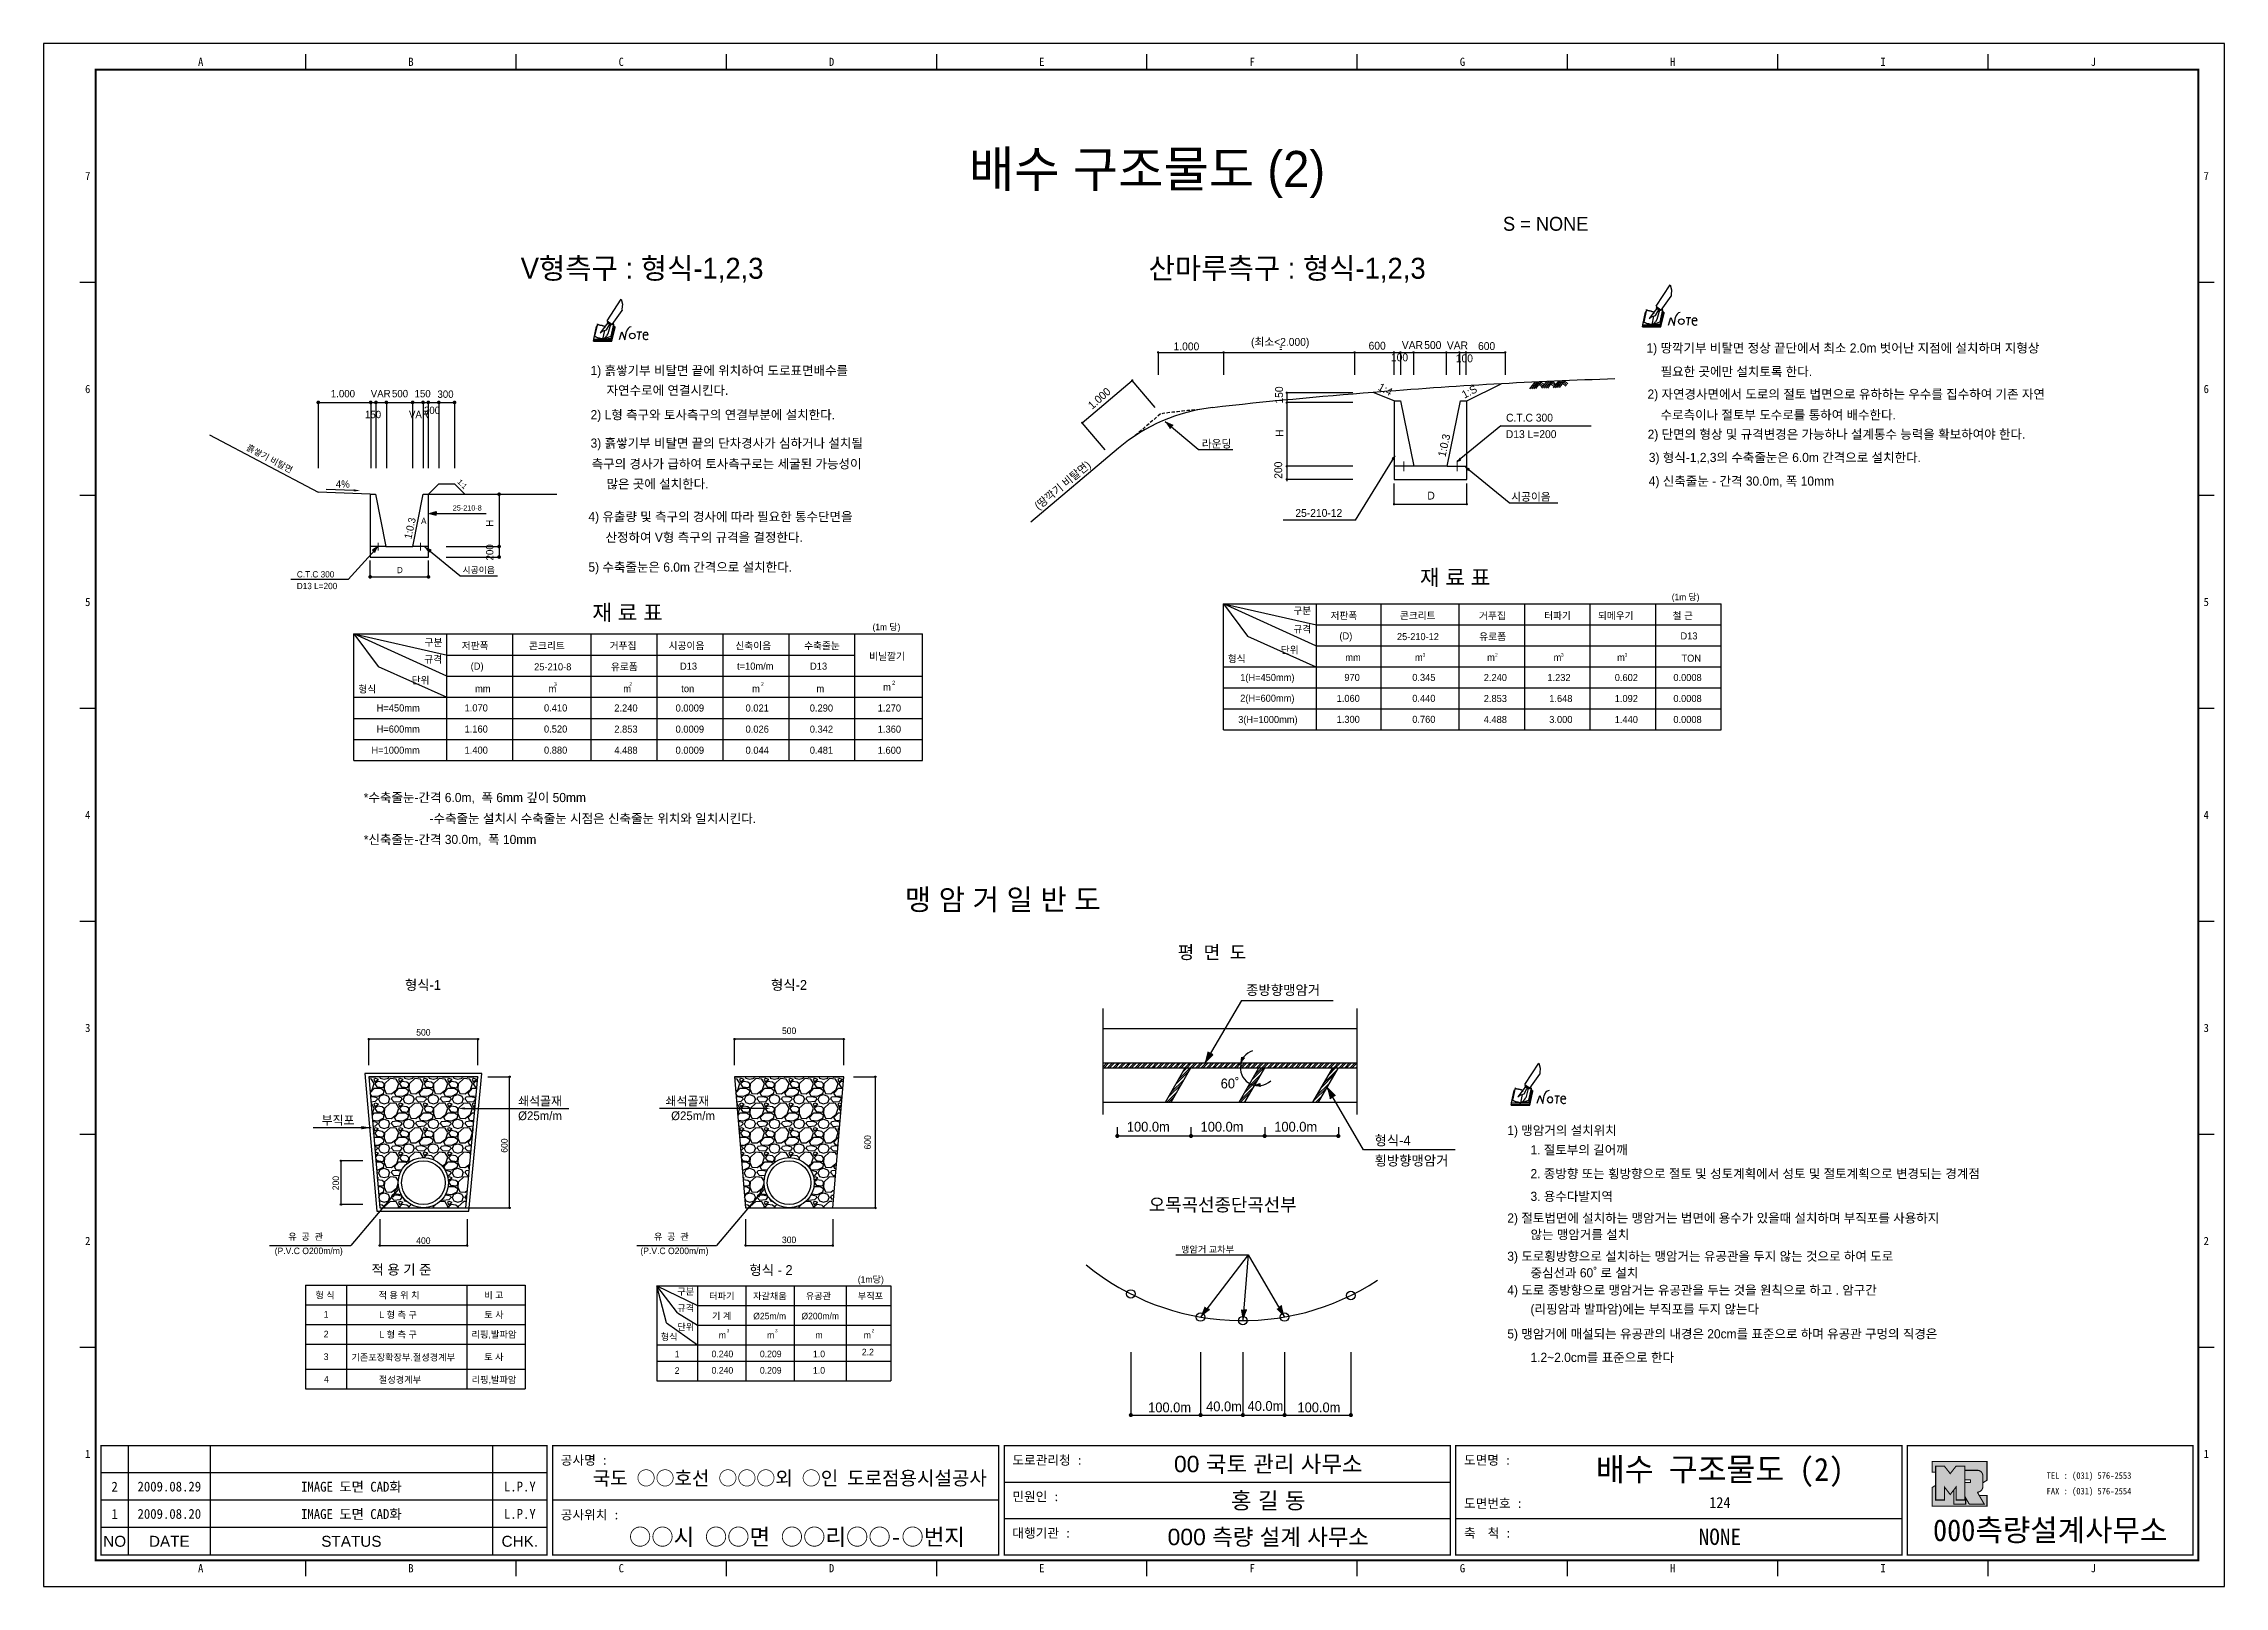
# Model space of a CAD drawing. Header units: millimetres. Extents: x 1172 to 2004, y 34 to 623.
import ezdxf
from ezdxf.enums import TextEntityAlignment as Align

# ---------------------------------------------------------------- set-up
doc = ezdxf.new("R2010")
doc.units = ezdxf.units.MM
doc.header["$LTSCALE"] = 0.2
doc.linetypes.add('HIDDEN', pattern=[9.525, 6.35, -3.175])
for name, color, linetype in [('8', 8, 'Continuous'), ('CC-GSTR-0004', 4, 'Continuous'), ('CZ-DIMT-0002', 7, 'Continuous'), ('CZ-LIN2-0003', 3, 'Continuous'), ('CZ-LINE-0001', 7, 'Continuous'), ('CZ-TEXT-BOX0', 7, 'Continuous'), ('TITLE', 7, 'Continuous')]:
    doc.layers.add(name, color=color, linetype=linetype)
doc.styles.add('견고딕', font='arial.ttf')
doc.styles.add('돋움', font='')
doc.styles.add('돋음체', font='')
doc.styles.get('돋움').set_extended_font_data('Dotum')
doc.styles.get('돋음체').set_extended_font_data('DotumChe')
pattern_1 = [(45, (-2424.7621, -1156.9179), (-1.05237376, 1.05237376), []), (45, (-2424.7621, -1156.1737), (-1.05237376, 1.05237376), [])]

msp = doc.modelspace()

# ---------------------------------------------------------------- texts
at = {"layer": 'CZ-DIMT-0002', "style": '돋움'}
for s, height, p in [('1.000', 3, (1603, 506.03)), ('(최소<2.000)', 3, (1632.57, 507.74)), ('600', 3, (1677.44, 506.29)), ('VAR', 3, (1690.13, 506.54)), ('500', 3, (1698.68, 506.54)), ('VAR', 3, (1707.32, 506.41)), ('600', 3, (1719.21, 506.16)), ('1) 땅깍기부 비탈면 정상 끝단에서 최소 2.0m 벗어난 지점에 설치하며 지형상', 3.5, (1783.51, 505.17)), ('1) 흙쌓기부 비탈면 끝에 위치하여 도로표면배수를 ', 3.5, (1380.49, 496.57)), ('-', 3, (1643.3, 506.05)), ('-', 3, (1643.3, 505.18)), ('100', 3, (1685.97, 501.84)), ('100', 3, (1710.73, 501.46)), ('필요한 곳에만 설치토록 한다.', 3.5, (1788.92, 496.17)), ('자연수로에 연결시킨다.', 3.5, (1386.61, 489.03)), ('2) 자연경사면에서 도로의 절토 법면으로 유하하는 우수를 집수하여 기존 자연', 3.5, (1783.9, 487.57)), ('1.000', 2.818, (1281.36, 488.1)), ('150', 2.818, (1294.39, 480.14)), ('VAR', 2.818, (1296.59, 488.1)), ('500', 2.818, (1304.69, 488.1)), ('VAR', 2.818, (1311.17, 480.14)), ('150', 2.818, (1313.31, 488.1)), ('200', 2.818, (1316.9, 481.73)), ('300', 2.818, (1322.05, 487.9)), ('2) L형 측구와 토사측구의 연결부분에 설치한다.', 3.5, (1380.49, 479.71)), ('수로측이나 절토부 도수로를 통하여 배수한다.', 3.5, (1788.89, 479.64)), ('C.T.C 300', 3, (1729.92, 478.83)), ('D13 L=200', 3, (1729.84, 472.54)), ('2) 단면의 형상 및 규격변경은 가능하나 설계통수 능력을 확보하여야 한다.', 3.5, (1783.95, 472.26)), ('3) 흙쌓기부 비탈면 끝의 단차경사가 심하거나 설치될', 3.5, (1380.49, 468.87)), ('라운딩', 3, (1613.76, 468.87)), ('3) 형식-1,2,3의 수축줄눈은 6.0m 간격으로 설치한다.', 3.5, (1784.39, 463.4)), ('측구의 경사가 급하여 토사측구로는 세굴된 가능성이', 3.5, (1380.91, 460.97)), ('4) 신축줄눈 - 간격 30.0m, 폭 10mm', 3.5, (1784.39, 454.4)), ('4%', 2.818, (1283.24, 453.58)), ('많은 곳에 설치한다.', 3.5, (1386.56, 453.31)), ('D', 3, (1699.87, 449.1)), ('시공이음', 3, (1731.88, 448.63)), ('A', 2.4, (1315.77, 439.75)), ('4) 유출량 및 측구의 경사에 따라 필요한 통수단면을', 3.5, (1379.67, 440.83)), ('산정하여 V형 측구의 규격을 결정한다.', 3.5, (1386.19, 432.94)), ('5) 수축줄눈은 6.0m 간격으로 설치한다.', 3.5, (1379.67, 421.58)), ('C.T.C 300', 2.4, (1268.38, 419.37)), ('D13 L=200', 2.4, (1268.35, 414.91)), ('D', 2.4, (1306.55, 421)), ('시공이음', 2.4, (1331.61, 421)), ('재 료 표', 6, (1697.01, 416.38)), ('재 료 표', 6, (1381.14, 402.95)), ('구분', 2.7, (1648.73, 405.35)), ('  (1m 당)', 2.43, (1791.4, 410.7)), ('  (1m 당)', 2.446, (1486.34, 399.25)), ('규격', 2.7, (1648.73, 398.35)), (' 저판폭', 2.7, (1661.95, 403.45)), (' 콘크리트', 2.7, (1688.44, 403.45)), ('거푸집', 2.678, (1719.54, 403.39)), ('터파기', 2.7, (1744.47, 403.39)), (' 되메우기', 2.7, (1764.03, 403.45)), ('  철 근', 2.7, (1791.5, 403.45)), ('구분', 2.717, (1317.13, 393.23)), (' 저판폭', 2.717, (1330.33, 391.95)), (' 콘크리트', 2.717, (1356, 391.95)), ('거푸집', 2.717, (1387.76, 391.96)), ('시공이음', 2.717, (1410.28, 391.96)), ('신축이음', 2.717, (1435.75, 391.95)), ('수축줄눈', 2.717, (1461.99, 391.95)), ('  단위', 2.7, (1641.97, 390.37)), (' (D)', 2.7, (1665.34, 395.72)), ('25-210-12', 2.678, (1688.29, 395.46)), ('유로폼', 2.678, (1719.62, 395.46)), (' D13', 2.7, (1795.5, 395.72)), ('규격', 2.717, (1317.03, 386.82)), (' (D)', 2.717, (1333.73, 384.18)), ('25-210-8', 2.717, (1358.94, 383.91)), ('유로폼', 2.717, (1388.27, 383.91)), ('D13', 2.717, (1414.61, 384.18)), ('t=10m/m', 2.717, (1436.39, 384.18)), (' D13', 2.717, (1463.27, 384.18)), ('비닐깔기', 2.717, (1486.82, 387.92)), ('  형식', 2.7, (1621.75, 387)), ('mm', 2.7, (1668.57, 387.52)), ('m', 2.7, (1695.15, 387.52)), ('3', 1.35, (1698.04, 389.14)), ('m', 2.7, (1722.7, 387.52)), ('2', 1.35, (1725.68, 389.14)), ('m', 2.7, (1748.05, 387.52)), ('3', 1.35, (1750.84, 389.14)), ('m', 2.7, (1772.29, 387.52)), ('3', 1.35, (1775.13, 389.14)), ('TON', 2.7, (1796.86, 387.21)), ('  형식', 2.717, (1289.88, 375.4)), ('  단위', 2.717, (1310.22, 378.79)), ('mm', 2.717, (1336.4, 375.6)), ('m', 2.72, (1364.44, 375.6)), ('3', 1.36, (1366.55, 378.03)), ('m', 2.72, (1392.97, 375.6)), ('2', 1.36, (1395.28, 378.03)), ('ton', 2.717, (1415.11, 375.6)), ('m', 2.72, (1442.14, 375.6)), ('2', 1.36, (1445.54, 378.03)), ('m', 2.72, (1466.7, 375.6)), ('m', 2.72, (1492.15, 376.21)), ('2', 1.6, (1495.56, 378.36)), ('*수축줄눈-간격 6.0m,  폭 6mm 깊이 50mm', 3.5, (1293.92, 333.66)), ('-수축줄눈 설치시 수축줄눈 시점은 신축줄눈 위치와 일치시킨다.', 3.5, (1319.03, 325.66)), ('*신축줄눈-간격 30.0m,  폭 10mm', 3.5, (1293.92, 317.66)), ('종방향맹암거', 3.75, (1630.7, 260.09)), ('60˚', 3.75, (1621, 224.43)), ('쇄석골재', 3.333, (1352.84, 217.93)), ('쇄석골재', 3.333, (1409.09, 217.93)), ('부직포', 3.333, (1277.84, 210.59)), ('Ø25m/m', 3.333, (1352.84, 212.32)), ('Ø25m/m', 3.333, (1411.24, 212.32)), ('100.0m', 3.75, (1585.19, 207.94)), ('100.0m', 3.75, (1613.32, 207.94)), ('100.0m', 3.75, (1641.44, 207.94)), ('형식-4', 3.75, (1679.7, 202.71)), ('횡방향맹암거', 3.75, (1679.7, 195)), ('맹암거 교차부', 2.5, (1605.85, 161.73)), ('적 용 기 준', 3.75, (1296.86, 153.41)), ('형식 - 2', 3.75, (1441.1, 153.24)), ('(1m당)', 2.5, (1482.49, 150.29)), ('형 식', 2.5, (1275.46, 144.29)), ('적 용 위 치', 2.5, (1299.58, 144.29)), ('비 고', 2.5, (1339.91, 144.29)), ('구분', 2.5, (1413.6, 145.68)), ('규격', 2.5, (1413.6, 139.39)), ('터파기', 2.5, (1425.77, 143.94)), ('자갈채움', 2.5, (1442.51, 143.94)), ('유공관', 2.5, (1462.64, 143.94)), ('부직포', 2.5, (1482.49, 143.94)), ('L 형 측 구', 2.531, (1299.85, 136.79)), ('토 사', 2.531, (1339.91, 136.79)), ('단위', 2.5, (1413.6, 132.21)), ('기 계', 2.5, (1426.83, 136.33)), ('Ø25m/m', 2.5, (1442.58, 136.32)), ('Ø200m/m', 2.5, (1460.97, 136.32)), ('L 형 측 구', 2.531, (1299.85, 129.29)), ('리핑,발파암', 2.531, (1335, 129.29)), ('형식', 2.5, (1407.26, 128.4)), ('기존포장확장부.절성경계부', 2.5, (1289.21, 120.56)), ('토 사', 2.5, (1339.91, 120.66)), ('절성경계부', 2.5, (1299.69, 112.04)), ('리핑,발파암', 2.5, (1335.12, 112.04)), ('100.0m', 3.75, (1593.31, 100.85)), ('40.0m', 3.75, (1615.44, 101.24)), ('40.0m', 3.75, (1631.26, 101.4)), ('100.0m', 3.75, (1650.31, 100.85))]:
    msp.add_text(s, height=height, dxfattribs=at).set_placement(p)
for s, height, rotation, p in [('1.000', 3, 41.43388, (1571.97, 483.34)), ('150', 3, 90, (1644.78, 485.71)), ('1:4', 3, 332.01932, (1680.73, 491.09)), ('1:S', 3, 27.98068, (1714.01, 487.53)), ('H', 3, 90, (1644.94, 472.99)), ('흙쌓기 비탈면', 2.4, 332.23583, (1248.84, 468.15)), ('1:0.3', 3, 77.37276, (1706.77, 465.16)), ('(땅깍기 비탈면)', 3, 39.73414, (1551.49, 444.99)), ('200', 3, 90, (1644.46, 457.02)), ('1:0.3', 2.818, 77.37276, (1312.06, 433.86)), ('H', 2.82, 90, (1343.41, 438.72)), ('200', 2.818, 90, (1343.41, 425.88))]:
    msp.add_text(s, height=height, rotation=rotation, dxfattribs=at).set_placement(p)
msp.add_text('1:1', height=2, rotation=315, dxfattribs=at).set_placement((1332.21, 452.94), align=Align.RIGHT)
for s, height, p in [('25-210-8', 1.999, (1338.95, 444.9)), ('25-210-12', 3, (1667.38, 442.47)), ('1.060', 2.7, (1674.09, 371.88)), ('970', 2.7, (1674.09, 379.88)), ('0.345', 2.7, (1702.95, 379.88)), ('0.440', 2.7, (1702.95, 371.88)), ('2.240', 2.7, (1730.24, 379.84)), ('2.853', 2.7, (1730.24, 371.84)), ('1.232', 2.7, (1754.53, 379.84)), ('1.648', 2.7, (1755.24, 371.84)), ('0.602', 2.7, (1780.24, 379.84)), ('1.092', 2.7, (1780.24, 371.84)), ('0.0008', 2.7, (1804.57, 379.84)), ('0.0008', 2.7, (1804.57, 371.84)), ('1.070', 2.717, (1341.29, 368.23)), ('0.410', 2.717, (1371.6, 368.23)), ('2.240', 2.717, (1398.44, 368.2)), ('0.0009', 2.717, (1423.81, 368.2)), ('0.021', 2.717, (1448.54, 368.2)), ('0.290', 2.717, (1473.05, 368.2)), ('1.270', 2.717, (1499, 368.2)), ('1.300', 2.7, (1674.09, 363.88)), ('0.760', 2.7, (1702.95, 363.88)), ('4.488', 2.7, (1730.24, 363.84)), ('3.000', 2.7, (1755.24, 363.84)), ('1.440', 2.7, (1780.24, 363.84)), ('0.0008', 2.7, (1804.57, 363.84)), ('1.160', 2.717, (1341.29, 360.18)), ('0.520', 2.717, (1371.6, 360.18)), ('2.853', 2.717, (1398.44, 360.14)), ('0.0009', 2.717, (1423.81, 360.14)), ('0.026', 2.717, (1448.54, 360.14)), ('0.342', 2.717, (1473.05, 360.14)), ('1.360', 2.717, (1499, 360.14)), ('1.400', 2.717, (1341.29, 352.13)), ('0.880', 2.717, (1371.6, 352.13)), ('4.488', 2.717, (1398.44, 352.09)), ('0.0009', 2.717, (1423.81, 352.09)), ('0.044', 2.717, (1448.54, 352.09)), ('0.481', 2.717, (1473.05, 352.09)), ('1.600', 2.717, (1499, 352.09))]:
    msp.add_text(s, height=height, dxfattribs=at).set_placement(p, align=Align.RIGHT)
for s, height, p in [('2(H=600mm)', 2.7, (1649.15, 373.29)), ('1(H=450mm)', 2.7, (1649.15, 381.22)), ('H=450mm', 2.717, (1315.31, 369.58)), ('3(H=1000mm)', 2.7, (1650.34, 365.17)), ('H=600mm', 2.717, (1315.31, 361.53)), ('H=1000mm', 2.717, (1315.31, 353.48))]:
    msp.add_text(s, height=height, dxfattribs=at).set_placement(p, align=Align.MIDDLE_RIGHT)
for s, p in [('500', (1316.68, 245.82)), ('500', (1456.27, 246.42)), ('400', (1316.68, 166.35)), ('300', (1456.27, 166.65))]:
    msp.add_text(s, height=2.5, dxfattribs=at).set_placement(p, align=Align.MIDDLE_CENTER)
for s, p in [('1) 맹암거의 설치위치', (1730.39, 208.42)), ('1. 절토부의 길어깨', (1739.24, 200.99)), ('2. 종방향 또는 횡방향으로 절토 및 성토계획에서 성토 및 절토계획으로 변경되는 경계점', (1739.24, 191.91)), ('3. 용수다발지역', (1739.24, 183.25)), ('2) 절토법면에 설치하는 맹암거는 법면에 용수가 있을때 설치하며 부직포를 사용하지 ', (1730.39, 174.99)), ('않는 맹암거를 설치', (1739.24, 168.68)), ('3) 도로횡방향으로 설치하는 맹암거는 유공관을 두지 않는 것으로 하여 도로', (1730.39, 160.4)), ('중심선과 60˚ 로 설치', (1739.24, 154.08)), ('4) 도로 종방향으로 맹암거는 유공관을 두는 것을 원칙으로 하고 . 암구간 ', (1730.39, 147.5)), ('(리핑암과 발파암)에는 부직포를 두지 않는다', (1739.24, 140.25)), ('5) 맹암거에 매설되는 유공관의 내경은 20cm를 표준으로 하며 유공관 구멍의 직경은 ', (1730.39, 130.8)), ('1.2~2.0cm를 표준으로 한다', (1739.24, 121.81))]:
    msp.add_text(s, height=3.5, dxfattribs=at).set_placement(p, align=Align.MIDDLE_LEFT)
for s, p in [('600', (1347.57, 202.62)), ('600', (1486.22, 203.87)), ('200', (1283.24, 188.3))]:
    msp.add_text(s, height=2.5, rotation=90, dxfattribs=at).set_placement(p, align=Align.MIDDLE_CENTER)
for s, p in [('유  공  관', (1265.09, 165.87)), ('유  공  관', (1404.68, 165.87)), ('(P.V.C O200m/m)', (1259.92, 160.45)), ('(P.V.C O200m/m)', (1399.51, 160.45))]:
    msp.add_text(s, height=2.5, dxfattribs=at).set_placement(p, align=Align.BOTTOM_LEFT)
for s, height, p in [('1', 2.53, (1279.55, 138.21)), ('2', 2.53, (1279.55, 130.71)), ('m', 2.53, (1430.81, 130.34)), ('3', 1.25, (1432.93, 132.03)), ('m', 2.53, (1449.25, 130.34)), ('3', 1.25, (1451.37, 132.03)), ('m', 2.53, (1467.68, 130.34)), ('2.2', 2.531, (1486.32, 123.84)), ('m', 2.53, (1486.12, 130.34)), ('2', 1.25, (1488.24, 132.03)), ('3', 2.53, (1279.55, 122.08)), ('2', 2.53, (1413.53, 116.81)), ('1', 2.53, (1413.53, 123.06)), ('0.240', 2.531, (1430.81, 123.13)), ('0.240', 2.531, (1430.81, 116.87)), ('0.209', 2.531, (1449.25, 123.13)), ('0.209', 2.531, (1449.25, 116.87)), ('1.0', 2.531, (1467.68, 123.13)), ('1.0', 2.531, (1467.68, 116.87)), ('4', 2.53, (1279.67, 113.46))]:
    msp.add_text(s, height=height, dxfattribs=at).set_placement(p, align=Align.MIDDLE)
at = {"layer": 'CZ-TEXT-BOX0', "style": '돋움'}
for s, height, p in [(' V형측구 : 형식-1,2,3', 8, (1350.92, 533.33)), ('산마루측구 : 형식-1,2,3', 8, (1593.45, 533.33)), ('맹 암 거 일 반 도', 8, (1500.4, 292.49)), ('평  면  도', 5, (1604.59, 273.85)), ('형식-1', 3.75, (1309.62, 262.03)), ('형식-2', 3.75, (1449.34, 262.03)), ('오목곡선종단곡선부', 5, (1593.52, 177.57))]:
    msp.add_text(s, height=height, dxfattribs=at).set_placement(p)
at = {"layer": 'TITLE', "color": 3, "linetype": 'Continuous', "style": '돋음체'}
for s, p in [('A', (1231.68, 616.1)), ('B', (1311.94, 616.1)), ('C', (1392.2, 616.1)), ('D', (1472.47, 616.1)), ('E', (1552.73, 616.1)), ('F', (1632.99, 616.1)), ('G', (1713.26, 616.1)), ('H', (1793.52, 616.1)), ('I', (1873.79, 616.1)), ('J', (1954.05, 616.1)), ('7', (1188.57, 572.51)), ('7', (1997.15, 572.51)), ('6', (1188.57, 491.26)), ('6', (1997.15, 491.26)), ('5', (1188.57, 410)), ('5', (1997.15, 410)), ('4', (1188.57, 328.75)), ('4', (1997.15, 328.75)), ('3', (1188.57, 247.49)), ('3', (1997.15, 247.49)), ('2', (1188.57, 166.24)), ('2', (1997.15, 166.24)), ('1', (1188.57, 84.98)), ('1', (1997.15, 84.98)), ('A', (1231.68, 41.37)), ('B', (1311.94, 41.37)), ('C', (1392.2, 41.37)), ('D', (1472.47, 41.37)), ('E', (1552.73, 41.37)), ('F', (1632.99, 41.37)), ('G', (1713.26, 41.37)), ('H', (1793.52, 41.37)), ('I', (1873.79, 41.37)), ('J', (1954.05, 41.37))]:
    msp.add_text(s, height=3.13, dxfattribs=at).set_placement(p, align=Align.MIDDLE)
at = {"layer": 'TITLE', "style": '돋움'}
msp.add_text('배수 구조물도 (2)', height=13.8017, dxfattribs=at).set_placement((1592.86, 575.19), align=Align.MIDDLE_CENTER)
msp.add_text('S = NONE', height=5.308, dxfattribs=at).set_placement((1728.74, 554.29), align=Align.MIDDLE_LEFT)
at = {"layer": 'TITLE', "style": '돋음체'}
for s, p in [('공사명 : ', (1369.13, 80.85)), ('도로관리청 :', (1541.49, 80.85)), ('도면명 :', (1713.86, 80.85)), ('민원인 :', (1541.49, 66.94)), ('도면번호 :', (1713.86, 64.35)), ('공사위치 :', (1369.13, 59.99)), ('대행기관 :', (1541.49, 53.03)), ('축  척 :', (1713.86, 53.03))]:
    msp.add_text(s, height=3.546, dxfattribs=at).set_placement(p)
at = {"layer": 'TITLE', "color": 7, "linetype": 'Continuous'}
for s, height, style, p in [('00 국토 관리 사무소', 6.2583, '견고딕', (1639.15, 81.2)), ('국도 ○○호선 ○○○외 ○인 도로점용시설공사', 5.3084, '돋음체', (1456.51, 75.8)), ('홍 길 동', 6.258, '견고딕', (1639.15, 67.29)), ('○○시 ○○면 ○○리○○-○번지', 6.2583, '돋음체', (1459.25, 53.39)), ('000 측량 설계 사무소', 6.2583, '견고딕', (1639.15, 53.38))]:
    msp.add_text(s, height=height, dxfattribs=dict(at, style=style)).set_placement(p, align=Align.MIDDLE)
at = {"layer": 'TITLE', "color": 7, "linetype": 'Continuous', "style": '돋음체'}
msp.add_text('배수 구조물도 (2)', height=8.8, dxfattribs=at).set_placement((1811.52, 79.1), align=Align.MIDDLE_CENTER)
at = {"layer": 'TITLE', "color": 180, "style": '돋음체'}
for s, p in [('TEL : (031) 576-2553', (1936.23, 75.48)), ('FAX : (031) 576-2554', (1936.23, 69.53))]:
    msp.add_text(s, height=2.5033, dxfattribs=at).set_placement(p)
at = {"layer": 'TITLE', "color": 1, "linetype": 'Continuous', "style": '돋음체'}
msp.add_text('2', height=3.75, dxfattribs=at).set_placement((1198.85, 72.5), align=Align.MIDDLE)
at = {"layer": 'TITLE', "linetype": 'Continuous'}
for s, height, style, p in [('2009.08.29', 3.755, '돋음체', (1219.71, 72.5)), ('L.P.Y', 3.755, '돋음체', (1353.48, 72.5)), ('124', 4.172, '돋음체', (1811.52, 66.43)), ('1', 3.75, '돋음체', (1198.85, 62.07)), ('2009.08.20', 3.755, '돋음체', (1219.71, 62.07)), ('L.P.Y', 3.755, '돋음체', (1353.48, 62.07)), ('NO', 4.172, '견고딕', (1198.85, 51.64)), ('DATE', 4.172, '견고딕', (1219.71, 51.64)), ('STATUS', 4.172, '견고딕', (1289.2, 51.64)), ('CHK.', 4.172, '견고딕', (1353.48, 51.64)), ('NONE', 6.258, '돋음체', (1811.52, 53.38))]:
    msp.add_text(s, height=height, dxfattribs=dict(at, style=style)).set_placement(p, align=Align.MIDDLE)
at = {"layer": 'TITLE', "style": '돋음체'}
for p in [(1289.2, 72.5), (1289.2, 62.07)]:
    msp.add_text('IMAGE 도면 CAD화', height=3.755, dxfattribs=at).set_placement(p, align=Align.MIDDLE)
at = {"layer": 'TITLE', "color": 180, "style": '돋음체'}
msp.add_text('000측량설계사무소', height=8.344, dxfattribs=at).set_placement((1937.6, 51.71), align=Align.CENTER)

# ---------------------------------------------------------------- blocks, each defined once
blk = doc.blocks.new('note')
for p, q in [((0.85, 3.5), (3.53, 7.57)), ((1.8, 2.79), (3.74, 5.46)), ((3.53, 7.57), (3.8, 6.64)), ((3.8, 6.64), (3.69, 5.72)), ((3.69, 5.72), (3.74, 5.46)), ((-1.24, 2.36), (-1.77, 0)), ((-1.77, 0), (1.77, 0)), ((-1.77, 0), (-1.77, -0.3)), ((-1.53, 0.52), (-1.55, 0.54)), ((-1.01, 2.9), (-1.53, 0.52)), ((-1.48, 0.48), (-1.53, 0.52)), ((-1.43, 0.44), (-1.48, 0.48)), ((-1.38, 0.41), (-1.43, 0.44)), ((-1.33, 0.4), (-1.38, 0.41)), ((-1.27, 0.37), (-1.33, 0.4)), ((-1.22, 0.35), (-1.27, 0.37)), ((-1.13, 2.36), (-1.24, 2.36)), ((-1.17, 0.33), (-1.22, 0.35)), ((-1.12, 0.32), (-1.17, 0.33)), ((-1.02, 0.25), (-1.12, 0.32)), ((-0.97, 0.22), (-1.02, 0.25)), ((-1, 2.9), (-1.01, 2.9)), ((-0.98, 2.85), (-1, 2.9)), ((-0.95, 2.8), (-0.98, 2.85)), ((-0.93, 0.21), (-0.97, 0.22)), ((-0.9, 2.75), (-0.95, 2.8)), ((-0.88, 0.19), (-0.93, 0.21)), ((-0.85, 2.72), (-0.9, 2.75)), ((-0.8, 0.18), (-0.88, 0.19)), ((-0.79, 2.69), (-0.85, 2.72)), ((-0.75, 0.17), (-0.8, 0.18)), ((-0.74, 2.68), (-0.79, 2.69)), ((-0.7, 0.16), (-0.75, 0.17)), ((-0.69, 2.65), (-0.74, 2.68)), ((-0.64, 0.15), (-0.7, 0.16)), ((-0.64, 2.65), (-0.69, 2.65)), ((-0.59, 2.63), (-0.64, 2.65)), ((-0.58, 0.14), (-0.64, 0.15)), ((-0.54, 2.62), (-0.59, 2.63)), ((-0.53, 0.13), (-0.58, 0.14)), ((-0.48, 2.61), (-0.54, 2.62)), ((-0.48, 0.12), (-0.53, 0.13)), ((-0.43, 2.61), (-0.48, 2.61)), ((-0.43, 0.11), (-0.48, 0.12)), ((0.75, 2.77), (-0.46, 1.16)), ((0.37, 2.24), (-0.46, 1.16)), ((-0.46, 1.16), (-0.08, 1.47)), ((-0.38, 2.59), (-0.43, 2.61)), ((-0.38, 0.08), (-0.43, 0.11)), ((-0.33, 2.59), (-0.38, 2.59)), ((-0.29, 0.06), (-0.38, 0.08)), ((-0.27, 2.58), (-0.33, 2.59)), ((-0.23, 0.05), (-0.29, 0.06)), ((-0.22, 2.57), (-0.27, 2.58)), ((-0.16, 0.04), (-0.23, 0.05)), ((-0.17, 2.56), (-0.22, 2.57)), ((-0.12, 2.55), (-0.17, 2.56)), ((-0.11, 0.03), (-0.16, 0.04)), ((-0.07, 2.53), (-0.12, 2.55)), ((-0.04, 0.02), (-0.11, 0.03)), ((-0.08, 1.47), (0.72, 1.75)), ((-0.01, 2.51), (-0.07, 2.53)), ((-0.05, -0.3), (-0.05, 0)), ((0, 0), (-0.04, 0.02)), ((0.04, 2.5), (-0.01, 2.51)), ((0.37, 1.63), (0, 0)), ((0, 0), (1.6, 0.53)), ((0, 0), (1.65, 0.18)), ((0, 0.01), (0.06, 0.04)), ((0, -0.3), (0, 0)), ((0.09, 2.48), (0.04, 2.5)), ((0.05, -0.3), (0.05, 0)), ((0.06, 0.04), (0.11, 0.07)), ((0.14, 2.48), (0.09, 2.48)), ((0.11, 0.07), (0.16, 0.09)), ((0.2, 2.47), (0.14, 2.48)), ((0.16, 0.09), (0.21, 0.12)), ((0.26, 2.43), (0.18, 2.46)), ((0.21, 0.12), (0.27, 0.14)), ((0.34, 2.4), (0.26, 2.43)), ((0.27, 0.14), (0.36, 0.19)), ((0.45, 2.37), (0.34, 2.4)), ((0.36, 0.19), (0.41, 0.22)), ((0.41, 0.22), (0.46, 0.27)), ((0.46, 0.27), (0.51, 0.3)), ((0.51, 0.3), (0.56, 0.34)), ((0.56, 0.34), (0.6, 0.4)), ((0.6, 0.4), (0.64, 0.45)), ((0.64, 0.45), (0.67, 0.51)), ((0.67, 0.51), (0.74, 0.58)), ((0.72, 1.75), (1.16, 2.53)), ((0.74, 0.58), (0.79, 0.63)), ((1, 3.1), (0.75, 2.77)), ((0.79, 0.63), (0.83, 0.68)), ((0.83, 0.68), (0.86, 0.73)), ((0.85, 3.5), (1.8, 2.79)), ((1, 3.4), (0.85, 3.21)), ((0.85, 3.21), (1.52, 2.71)), ((0.86, 0.73), (0.89, 0.79)), ((0.89, 0.84), (0.92, 0.89)), ((0.89, 0.79), (0.89, 0.84)), ((0.92, 0.89), (0.96, 0.95)), ((0.96, 0.95), (1.01, 0.97)), ((1.47, 2.74), (1.01, 0.97)), ((1.16, 2.53), (1.37, 2.82)), ((2.13, 2.84), (1.44, 2.63)), ((1.52, 2.71), (1.66, 2.9)), ((1.6, 0.53), (2.13, 2.84)), ((1.65, 0.18), (2.19, 2.48)), ((1.77, 0), (2.3, 2.36)), ((1.77, -0.3), (2.3, 2.07)), ((1.77, -0.38), (2.3, 1.99)), ((1.77, -0.44), (2.3, 1.93)), ((1.77, 0), (1.77, -0.3)), ((2.19, 2.48), (2.04, 2.47)), ((2.3, 2.36), (2.16, 2.36)), ((2.3, 2.36), (2.3, 2.07)), ((3.21, -0.08), (3.68, 1.4)), ((3.68, 1.4), (4.26, -0.14)), ((4.26, -0.14), (4.56, 1.44)), ((6.55, 1.34), (7.46, 1.34)), ((7.01, 1.34), (6.87, -0.11)), ((7.71, 0.77), (7.71, 0.55)), ((7.71, 0.77), (8.67, 0.77)), ((-1.77, -0.3), (1.77, -0.3)), ((-1.77, -0.43), (-1.77, -0.3)), ((-1.77, -0.37), (1.77, -0.37)), ((-1.77, -0.43), (1.77, -0.43))]:
    blk.add_line(p, q)
for centre, major_axis, start_param, end_param in [((0.4, 2.31), (0.0702, 0.0702), 3.283946, 6.425539), ((5.68, 1.23), (-0.806, 0.806), -0.591174, 0.597824), ((5.66, 0.58), (-0.378, 0.378), 3.926991, 10.210176), ((8.3, 0.49), (0.422, 0.422), 2.265602, 4.634911), ((8.19, 0.77), (-0.342, 0.342), 3.926991, 7.068583)]:
    blk.add_ellipse(centre, major_axis=major_axis, ratio=1, start_param=start_param, end_param=end_param)
blk = doc.blocks.new('*X3')
at = {"color": 0}
for p, q in [((-459.6, 609.5), (-458.8, 610.3)), ((-459.6, 609.6), (-458.9, 610.3)), ((-459.6, 609.7), (-459, 610.3)), ((-459.6, 609.7), (-459, 610.3)), ((-459.6, 609.9), (-459.2, 610.3)), ((-459.5, 609.3), (-458.6, 610.2)), ((-459.5, 609.4), (-458.7, 610.2)), ((-459.5, 609.4), (-458.7, 610.2)), ((-459.5, 610), (-459.3, 610.2)), ((-459.4, 609.2), (-458.5, 610.1)), ((-459.4, 609.3), (-458.6, 610.1)), ((-459.3, 609.2), (-458.5, 610)), ((-459.3, 609.2), (-458.5, 610)), ((-459.2, 609.1), (-458.4, 609.9)), ((-459.2, 609.1), (-458.4, 609.9)), ((-459.1, 609.1), (-458.4, 609.8)), ((-459, 609.1), (-458.4, 609.7)), ((-458.9, 609.1), (-458.4, 609.6)), ((-458.8, 609.1), (-458.4, 609.5)), ((-458.7, 609.1), (-458.5, 609.4))]:
    blk.add_line(p, q, dxfattribs=at)
blk = doc.blocks.new('A')
blk.add_circle((0, 0), 0.304)
at = {"xscale": 0.5, "yscale": 0.5, "zscale": 0.5}
blk.add_blockref('*X3', (229.49, -304.84), dxfattribs=at)

# ---------------------------------------------------------------- hatches: boundary and pattern name
at = {"layer": '8'}
h = msp.add_hatch(dxfattribs=at)
h.set_pattern_fill('GRAVEL', color=256, scale=9.375, style=0)
h.set_pattern_definition([(228.0128, (1214.6716, -32.8796), (-74.9999834, -84.3750126), [1.26127, -124.86645]), (184.9697, (1213.8279, -33.8171), (112.50000986, 9.3749185), [2.16439, -214.2743]), (132.5104, (1211.67163, -34.0046), (93.749913, -103.1250813), [1.52614, -151.0878]), (267.2737, (1208.0154, -36.34836), (9.37496267, 187.50000277), [1.97098, -195.1271]), (292.8337, (1207.92163, -38.3171), (-46.87509286, 112.49996636), [1.9327, -191.33787]), (357.2737, (1208.67163, -40.09836), (-187.50000277, 9.37496267), [1.97098, -195.1271]), (37.6942, (1210.64038, -40.1921), (-121.87506887, -93.74991005), [2.60652, -258.04546]), (72.2553, (1212.70288, -38.59836), (65.6251009, 206.24996467), [2.46082, -243.62176]), (121.4296, (1213.4529, -36.2546), (-75.0000772, 121.8749535), [1.97766, -195.78818]), (175.2364, (1212.4216, -34.5671), (103.1250089, -9.3749206), [2.2578, -110.63215]), (222.3974, (1210.17163, -34.3796), (-112.50006892, -103.12492577), [2.91982, -289.06289]), (138.8141, (1217.2966, -36.4421), (-65.6250276, 56.2499748), [0.99657, -98.66104]), (171.4692, (1216.54663, -35.78586), (121.8749839, -18.75007416), [1.89597, -187.70167]), (225, (1214.6716, -35.5046), (-1e-15, -9.375), [1.32582, -11.93243]), (203.1986, (1214.0154, -34.3796), (46.8749975, 18.7500124), [0.71398, -70.6839]), (291.8014, (1213.3591, -34.6609), (-9.374999, 28.125003), [1.00972, -49.4762]), (30.9638, (1213.7341, -35.5984), (28.1249815, 18.750023), [1.63996, -53.02522]), (161.5651, (1215.1404, -34.7546), (18.750004, -9.374985), [1.18585, -28.4605]), (16.3895, (1207.92163, -34.66086), (93.7500206, 28.1249317), [1.66125, -164.46417]), (70.3462, (1209.5154, -34.1921), (-37.4999554, -103.12502), [1.3937, -137.9757]), (293.1986, (1215.1404, -32.8796), (-18.7500124, 46.8749975), [1.42795, -69.96992]), (343.6105, (1215.7029, -34.1921), (-93.7500206, 28.1249317), [1.66125, -164.46417]), (339.444, (1207.9216, -40.4734), (-46.8750173, 18.7499625), [1.602, -78.49804]), (294.7751, (1209.4216, -41.03586), (-46.8749268, 103.1250321), [1.3423, -132.88728]), (66.8014, (1215.2341, -42.2546), (18.7500124, 46.8749975), [1.42795, -69.96992]), (17.354, (1215.79663, -40.9421), (-121.8750189, -37.4999485), [1.57154, -155.5821]), (69.444, (1210.6404, -42.2546), (-18.7499625, -46.8750173), [0.801, -79.29904]), (101.3099, (1214.6716, -42.2546), (-9.374978, 37.500007), [0.47803, -47.32527]), (165.9638, (1214.5779, -41.7859), (28.125005, -9.374982), [1.9327, -36.7214]), (186.009, (1212.7029, -41.3171), (93.7499977, 9.3749936), [1.7911, -177.31803]), (303.6901, (1213.7341, -36.442), (-9.375013, 18.749996), [1.35208, -32.44996]), (353.1572, (1214.48413, -37.5671), (159.37499405, -18.750075), [2.36057, -233.6959]), (60.9454, (1216.8279, -37.8484), (-37.5000003, -65.6250036), [0.96521, -95.55632]), (90, (1217.297, -37.005), (-9.375, 9.375), [0.5625, -8.8125]), (120.2564, (1212.5154, -41.03586), (37.499952, -65.625023), [1.30241, -128.93925]), (48.0128, (1211.8591, -39.91086), (74.9999834, 84.3750126), [2.52255, -123.60518]), (0, (1213.547, -38.036), (9.375, 9.375), [2.4375, -6.9375]), (325.3048, (1215.98413, -38.03586), (-93.7499462, 65.6250807), [1.48232, -146.74944]), (254.0546, (1217.2029, -38.8796), (-9.374999, -37.500001), [1.36502, -66.88601]), (207.646, (1216.8279, -40.1921), (-178.1249607, -93.7500723), [2.22248, -220.02632]), (175.4261, (1214.85913, -41.22336), (-121.87500523, 9.37495126), [2.35124, -232.77257])])
h.paths.add_polyline_path([(1326.27, 188.46, -0.414214), (1316.68, 178.87), (1332.93, 178.87), (1337.52, 228.87), (1295.85, 228.87), (1300.02, 178.87), (1316.68, 178.87, -0.414214), (1307.1, 188.46, -1)])
h = msp.add_hatch(dxfattribs=at)
h.set_pattern_fill('GRAVEL', color=256, scale=9.375, style=0)
h.set_pattern_definition([(228.0128, (1354.2593, -32.8796), (-74.9999834, -84.3750126), [1.26127, -124.86645]), (184.9697, (1353.41553, -33.8171), (112.50000986, 9.3749185), [2.16439, -214.2743]), (132.5104, (1351.2593, -34.0046), (93.749913, -103.1250813), [1.52614, -151.0878]), (267.2737, (1347.60303, -36.34836), (9.37496267, 187.50000277), [1.97098, -195.1271]), (292.8337, (1347.50928, -38.3171), (-46.87509286, 112.49996636), [1.9327, -191.33787]), (357.2737, (1348.25928, -40.09836), (-187.50000277, 9.37496267), [1.97098, -195.1271]), (37.6942, (1350.22803, -40.1921), (-121.87506887, -93.74991005), [2.60652, -258.04546]), (72.2553, (1352.29053, -38.59836), (65.6251009, 206.24996467), [2.46082, -243.62176]), (121.4296, (1353.04053, -36.2546), (-75.0000772, 121.8749535), [1.97766, -195.78818]), (175.2364, (1352.0093, -34.5671), (103.1250089, -9.3749206), [2.2578, -110.63215]), (222.3974, (1349.75928, -34.3796), (-112.50006892, -103.12492577), [2.91982, -289.06289]), (138.8141, (1356.8843, -36.4421), (-65.6250276, 56.2499748), [0.99657, -98.66104]), (171.4692, (1356.13428, -35.78586), (121.8749839, -18.75007416), [1.89597, -187.70167]), (225, (1354.259, -35.5046), (-1e-15, -9.375), [1.32582, -11.93243]), (203.1986, (1353.603, -34.3796), (46.8749975, 18.7500124), [0.71398, -70.6839]), (291.8014, (1352.9468, -34.6609), (-9.374999, 28.125003), [1.00972, -49.4762]), (30.9638, (1353.3218, -35.5984), (28.1249815, 18.750023), [1.63996, -53.02522]), (161.5651, (1354.728, -34.7546), (18.750004, -9.374985), [1.18585, -28.4605]), (16.3895, (1347.5093, -34.66086), (93.7500206, 28.1249317), [1.66125, -164.46417]), (70.3462, (1349.103, -34.1921), (-37.4999554, -103.12502), [1.3937, -137.9757]), (293.1986, (1354.728, -32.8796), (-18.7500124, 46.8749975), [1.42795, -69.96992]), (343.6105, (1355.2905, -34.1921), (-93.7500206, 28.1249317), [1.66125, -164.46417]), (339.444, (1347.5093, -40.4734), (-46.8750173, 18.7499625), [1.602, -78.49804]), (294.7751, (1349.0093, -41.03586), (-46.8749268, 103.1250321), [1.3423, -132.88728]), (66.8014, (1354.8218, -42.2546), (18.7500124, 46.8749975), [1.42795, -69.96992]), (17.354, (1355.3843, -40.9421), (-121.8750189, -37.4999485), [1.57154, -155.5821]), (69.444, (1350.228, -42.2546), (-18.7499625, -46.8750173), [0.801, -79.29904]), (101.3099, (1354.2593, -42.2546), (-9.374978, 37.500007), [0.47803, -47.32527]), (165.9638, (1354.1655, -41.7859), (28.125005, -9.374982), [1.9327, -36.7214]), (186.009, (1352.29053, -41.3171), (93.7499977, 9.3749936), [1.7911, -177.31803]), (303.6901, (1353.3218, -36.442), (-9.375013, 18.749996), [1.35208, -32.44996]), (353.1572, (1354.07178, -37.5671), (159.37499405, -18.750075), [2.36057, -233.6959]), (60.9454, (1356.4155, -37.8484), (-37.5000003, -65.6250036), [0.96521, -95.55632]), (90, (1356.884, -37.005), (-9.375, 9.375), [0.5625, -8.8125]), (120.2564, (1352.103, -41.03586), (37.499952, -65.625023), [1.30241, -128.93925]), (48.0128, (1351.4468, -39.91086), (74.9999834, 84.3750126), [2.52255, -123.60518]), (0, (1353.134, -38.036), (9.375, 9.375), [2.4375, -6.9375]), (325.3048, (1355.5718, -38.03586), (-93.7499462, 65.6250807), [1.48232, -146.74944]), (254.0546, (1356.7905, -38.8796), (-9.374999, -37.500001), [1.36502, -66.88601]), (207.646, (1356.41553, -40.1921), (-178.1249607, -93.7500723), [2.22248, -220.02632]), (175.4261, (1354.44678, -41.22336), (-121.87500523, 9.37495126), [2.35124, -232.77257])])
h.paths.add_polyline_path([(1477.11, 228.87), (1435.44, 228.87), (1439.61, 178.87), (1456.27, 178.87, -0.414214), (1446.69, 188.46, -1), (1465.86, 188.46, -0.414214), (1456.27, 178.87), (1472.52, 178.87)])
at = {"layer": 'CZ-LIN2-0003', "ltscale": 5}
h = msp.add_hatch(dxfattribs=at)
h.set_pattern_fill('STEEL', color=256, scale=0.46875, style=0)
h.set_pattern_definition(pattern_1)
h.paths.add_polyline_path([(1575.95, 234.19), (1575.95, 232.31), (1672.94, 232.31), (1672.94, 234.19)])
h = msp.add_hatch(dxfattribs=at)
h.set_pattern_fill('STEEL', color=256, scale=0.46875, style=0)
h.set_pattern_definition(pattern_1)
h.paths.add_polyline_path([(1599.91, 219.19), (1602.08, 219.19), (1609.65, 232.31), (1607.49, 232.31)])
h = msp.add_hatch(dxfattribs=at)
h.set_pattern_fill('STEEL', color=256, scale=0.46875, style=0)
h.set_pattern_definition(pattern_1)
h.paths.add_polyline_path([(1628.04, 219.19), (1630.2, 219.19), (1637.78, 232.31), (1635.61, 232.31)])
h = msp.add_hatch(dxfattribs=at)
h.set_pattern_fill('STEEL', color=256, scale=0.46875, style=0)
h.set_pattern_definition(pattern_1)
h.paths.add_polyline_path([(1656.16, 219.19), (1658.33, 219.19), (1665.9, 232.31), (1663.74, 232.31)])
at = {"layer": 'TITLE', "ltscale": 150}
h = msp.add_hatch(color=8, dxfattribs=at)
edge = h.paths.add_edge_path()
edge.add_line((1913.48, 82.08), (1892.51, 82.08))
edge.add_line((1892.51, 82.08), (1892.51, 77.99))
edge.add_line((1892.51, 77.99), (1893.89, 77.99))
edge.add_line((1893.89, 77.99), (1893.89, 80.3))
edge.add_line((1893.89, 80.3), (1897.22, 80.3))
edge.add_line((1897.22, 80.3), (1899.44, 77.45))
edge.add_line((1899.44, 77.45), (1901.66, 80.3))
edge.add_line((1901.66, 80.3), (1904.99, 80.3))
edge.add_line((1904.99, 80.3), (1904.99, 78.73))
edge.add_line((1904.99, 78.73), (1909.78, 78.73))
edge.add_arc((1909.78, 76.63), 2.1, 0, 90, ccw=False)
edge.add_line((1911.88, 76.63), (1911.88, 73.95))
edge.add_line((1911.88, 73.95), (1913.48, 74.94))
edge.add_line((1913.48, 74.94), (1913.48, 82.08))
h.paths.add_polyline_path([(1900.79, 71.22), (1899.44, 69.49), (1897.22, 72.35), (1897.22, 67.41), (1893.89, 67.41), (1893.89, 73.01), (1892.51, 72.14), (1892.51, 65), (1913.48, 65), (1913.48, 69.09), (1910.53, 69.09), (1912.41, 65.84), (1906.7, 65.84), (1905.33, 68.22), (1905.33, 65.84), (1900.79, 65.84)])
msp.add_hatch(color=5, dxfattribs=at).paths.add_polyline_path([(1904.99, 80.3), (1901.66, 80.3), (1899.44, 77.45), (1897.22, 80.3), (1893.89, 80.3), (1893.89, 67.41), (1897.22, 67.41), (1897.22, 72.35), (1899.44, 69.49), (1901.66, 72.35), (1901.66, 67.41), (1904.99, 67.41)])
h = msp.add_hatch(color=161, dxfattribs=at)
edge = h.paths.add_edge_path()
edge.add_arc((1909.78, 76.63), 2.1, 360, 450)
edge.add_line((1909.78, 78.73), (1904.99, 78.73))
edge.add_line((1904.99, 78.73), (1904.99, 75.09))
edge.add_line((1904.99, 75.09), (1906.94, 75.09))
edge.add_arc((1906.94, 74.87), 0.222, 0, 90, ccw=False)
edge.add_line((1907.16, 74.87), (1907.16, 74.26))
edge.add_arc((1906.94, 74.26), 0.222, -90, 0, ccw=False)
edge.add_line((1906.94, 74.04), (1904.99, 74.04))
edge.add_line((1904.99, 74.04), (1904.99, 67.41))
edge.add_line((1904.99, 67.41), (1901.66, 67.41))
edge.add_line((1901.66, 67.41), (1901.66, 72.35))
edge.add_line((1901.66, 72.35), (1900.79, 71.22))
edge.add_line((1900.79, 71.22), (1900.79, 65.84))
edge.add_line((1900.79, 65.84), (1905.33, 65.84))
edge.add_line((1905.33, 65.84), (1905.33, 68.22))
edge.add_line((1905.33, 68.22), (1906.7, 65.84))
edge.add_line((1906.7, 65.84), (1912.41, 65.84))
edge.add_line((1912.41, 65.84), (1909.78, 70.39))
edge.add_arc((1909.78, 72.49), 2.1, 270, 360)
edge.add_line((1911.88, 72.49), (1911.88, 76.63))

# ---------------------------------------------------------------- linework, layer by layer
for centre in [(1337.52, 243.25), (1435.44, 243.25), (1477.11, 243.25), (1349.6, 228.87), (1489.19, 228.87)]:
    msp.add_circle(centre, 0.253)
at = {"layer": 'CC-GSTR-0004', "color": 3}
for p, q in [((1294.38, 230.12), (1298.96, 177.62)), ((1338.99, 230.12), (1294.38, 230.12)), ((1333.99, 177.62), (1338.99, 230.12)), ((1298.96, 177.62), (1333.99, 177.62))]:
    msp.add_line(p, q, dxfattribs=at)
at = {"layer": 'CC-GSTR-0004', "const_width": 0.4}
for points in [[(1690.9, 463.61), (1690.9, 459.91)], [(1711.21, 463.61), (1711.21, 459.91)], [(1299.37, 432.62), (1299.37, 429.65)], [(1315.62, 432.62), (1315.62, 429.65)]]:
    msp.add_lwpolyline(points, dxfattribs=at)
at = {"layer": 'CZ-LIN2-0003'}
for p, q in [((1714.96, 486.75), (1727.98, 493.26)), ((1687.15, 486.75), (1679.21, 489.92)), ((1687.15, 486.75), (1687.15, 456.77)), ((1687.15, 486.75), (1689.65, 486.75)), ((1689.65, 486.75), (1694.65, 461.77)), ((1707.46, 461.77), (1712.46, 486.75)), ((1712.46, 486.75), (1714.96, 486.75)), ((1714.96, 456.77), (1714.96, 486.75)), ((1694.65, 461.77), (1687.15, 461.77)), ((1707.46, 461.77), (1694.65, 461.77)), ((1707.46, 461.77), (1714.96, 461.77)), ((1296.37, 451.12), (1296.37, 427.14)), ((1296.37, 451.12), (1298.37, 451.12)), ((1298.37, 451.12), (1302.37, 431.14)), ((1312.62, 431.14), (1316.62, 451.12)), ((1316.62, 451.12), (1318.62, 451.12)), ((1318.62, 451.12), (1322.56, 455.12)), ((1318.62, 427.14), (1318.62, 451.12)), ((1322.56, 455.12), (1328.56, 455.12)), ((1328.56, 455.12), (1332.56, 451.12)), ((1687.15, 456.77), (1714.96, 456.77)), ((1302.37, 431.14), (1296.37, 431.14)), ((1296.37, 427.14), (1318.62, 427.14)), ((1302.37, 431.14), (1312.62, 431.14)), ((1318.62, 431.14), (1312.62, 431.14)), ((1290.19, 349.51), (1507.12, 349.51)), ((1575.95, 247.31), (1672.94, 247.31)), ((1575.95, 234.19), (1672.94, 234.19)), ((1295.85, 228.87), (1300.02, 178.87)), ((1337.52, 228.87), (1295.85, 228.87)), ((1332.93, 178.87), (1337.52, 228.87)), ((1477.11, 228.87), (1435.44, 228.87)), ((1435.44, 228.87), (1439.61, 178.87)), ((1472.94, 178.87), (1477.11, 228.87)), ((1575.95, 232.31), (1672.94, 232.31)), ((1599.91, 219.19), (1607.49, 232.31)), ((1602.08, 219.19), (1609.65, 232.31)), ((1628.04, 219.19), (1635.61, 232.31)), ((1630.2, 219.19), (1637.78, 232.31)), ((1656.16, 219.19), (1663.74, 232.31)), ((1658.33, 219.19), (1665.9, 232.31)), ((1575.95, 219.19), (1672.94, 219.19)), ((1300.02, 178.87), (1332.93, 178.87)), ((1439.61, 178.87), (1472.94, 178.87)), ((1271.74, 149.36), (1355.56, 149.36)), ((1271.74, 149.36), (1271.74, 109.81)), ((1355.56, 149.36), (1355.56, 109.81)), ((1405.72, 149.13), (1405.72, 112.87)), ((1405.72, 149.13), (1495.1, 149.13)), ((1439.78, 149.13), (1439.78, 112.87)), ((1458.22, 149.13), (1458.22, 112.87)), ((1495.1, 149.13), (1495.1, 112.87)), ((1271.74, 109.81), (1355.56, 109.81)), ((1405.72, 112.87), (1495.1, 112.87))]:
    msp.add_line(p, q, dxfattribs=at)
for points in [[(1622.06, 409.28), (1812.04, 409.28)], [(1622.06, 361.28), (1622.06, 409.28)], [(1812.04, 361.28), (1812.04, 409.28)], [(1290.19, 397.82), (1507.12, 397.82)], [(1290.19, 349.51), (1290.19, 397.82)], [(1507.12, 349.51), (1507.12, 397.82)], [(1622.06, 361.28), (1812.04, 361.28)]]:
    msp.add_lwpolyline(points, dxfattribs=at)
for centre, radius in [((1316.68, 188.46), 9.58), ((1316.68, 188.46), 8.33), ((1456.27, 188.46), 9.58), ((1456.27, 188.46), 8.33)]:
    msp.add_circle(centre, radius, dxfattribs=at)
at = {"layer": 'CZ-LIN2-0003', "ltscale": 5}
for centre in [(1586.7, 146.02), (1670.67, 145.43), (1613.3, 137.19), (1629.45, 135.82), (1645.36, 137.21)]:
    msp.add_circle(centre, 1.62, dxfattribs=at)
msp.add_arc((1629.27, 229.84), 94.01, 230.65744, 303.29892, dxfattribs=at)
at = {"layer": 'CZ-LINE-0001'}
for p, q in [((1597.09, 505.25), (1729.59, 505.25)), ((1597.09, 505.25), (1597.09, 496.68)), ((1622.09, 505.25), (1622.09, 496.68)), ((1672.09, 505.25), (1672.09, 496.68)), ((1687.09, 505.25), (1687.09, 496.68)), ((1689.59, 505.25), (1689.59, 496.68)), ((1694.59, 505.25), (1694.59, 496.68)), ((1707.09, 505.25), (1707.09, 496.68)), ((1712.09, 505.25), (1712.09, 496.68)), ((1714.59, 505.25), (1714.59, 496.68)), ((1729.59, 505.25), (1729.59, 496.68)), ((1568.14, 478.4), (1587.24, 494.53)), ((1595.98, 484.18), (1587.24, 494.53)), ((1740.9, 493.89), (1738.91, 491.33)), ((1741.66, 493.93), (1739.67, 491.36)), ((1742.42, 493.96), (1740.42, 491.39)), ((1743.17, 493.99), (1741.18, 491.43)), ((1742.46, 493.08), (1743.72, 491.93)), ((1742.82, 493.54), (1744.07, 492.38)), ((1743.17, 493.99), (1744.43, 492.84)), ((1745.4, 494.1), (1743.41, 491.53)), ((1746.16, 494.13), (1744.16, 491.56)), ((1746.91, 494.16), (1744.92, 491.6)), ((1747.67, 494.2), (1745.68, 491.63)), ((1746.96, 493.29), (1748.24, 492.11)), ((1747.32, 493.74), (1748.6, 492.56)), ((1747.67, 494.2), (1748.95, 493.02)), ((1749.95, 494.3), (1747.95, 491.74)), ((1750.7, 494.34), (1748.71, 491.77)), ((1751.46, 494.37), (1749.47, 491.81)), ((1752.22, 494.4), (1750.22, 491.84)), ((1751.49, 493.49), (1752.77, 492.31)), ((1751.85, 493.95), (1753.13, 492.77)), ((1752.2, 494.4), (1753.48, 493.23)), ((1276.56, 486.15), (1276.56, 461.11)), ((1276.56, 486.15), (1328.56, 486.15)), ((1296.56, 486.15), (1296.56, 461.11)), ((1298.56, 486.15), (1298.56, 461.11)), ((1302.56, 486.15), (1302.56, 461.11)), ((1312.56, 486.15), (1312.56, 461.11)), ((1316.56, 486.15), (1316.56, 461.11)), ((1318.56, 486.15), (1318.56, 461.11)), ((1322.56, 486.15), (1322.56, 461.11)), ((1328.56, 486.15), (1328.56, 461.11)), ((1646.22, 489.83), (1646.22, 456.08)), ((1671.47, 489.83), (1646.22, 489.83)), ((1671.47, 486.08), (1646.22, 486.08)), ((1576.89, 468.05), (1568.14, 478.4)), ((1612.45, 468.25), (1599.77, 478.76)), ((1599.77, 478.76), (1602.69, 477.46)), ((1601.6, 476.14), (1602.14, 476.8)), ((1602.69, 477.46), (1602.14, 476.8)), ((1727.92, 477.25), (1711.21, 463.61)), ((1727.92, 477.25), (1762.37, 477.27)), ((1612.45, 468.25), (1625.6, 468.25)), ((1671.47, 461.8), (1646.22, 461.8)), ((1672.49, 441.28), (1687.61, 465.79)), ((1687.61, 465.79), (1686.44, 464.7)), ((1686.44, 464.7), (1686.81, 464.47)), ((1687.18, 464.25), (1686.81, 464.47)), ((1711.21, 463.61), (1712.67, 464.26)), ((1712.12, 464.92), (1712.39, 464.59)), ((1712.67, 464.26), (1712.39, 464.59)), ((1731.13, 447.87), (1714.42, 461.5)), ((1714.42, 461.5), (1715.88, 460.85)), ((1715.33, 460.19), (1715.6, 460.52)), ((1715.88, 460.85), (1715.6, 460.52)), ((1333.95, 451.12), (1345.58, 451.12)), ((1345.58, 451.12), (1345.58, 426.59)), ((1671.47, 456.8), (1646.22, 456.8)), ((1687.15, 447.33), (1687.15, 455.19)), ((1714.96, 447.33), (1714.96, 455.19)), ((1319.04, 443.81), (1321.51, 444.48)), ((1319.04, 443.81), (1340.68, 443.81)), ((1319.04, 443.81), (1321.5, 443.11)), ((1321.51, 444.48), (1321.5, 443.79)), ((1321.5, 443.11), (1321.5, 443.79)), ((1672.49, 441.28), (1644.81, 441.28)), ((1687.15, 447.33), (1714.96, 447.33)), ((1731.13, 447.87), (1749.72, 447.87)), ((1288, 418.56), (1299.37, 431.14)), ((1296.37, 419.59), (1296.37, 425.88)), ((1299.37, 431.14), (1297.2, 429.79)), ((1297.2, 429.79), (1297.71, 429.32)), ((1298.22, 428.86), (1297.71, 429.32)), ((1330.56, 420.02), (1317.19, 430.93)), ((1317.19, 430.93), (1319.52, 429.89)), ((1318.62, 419.59), (1318.62, 425.88)), ((1318.65, 428.83), (1319.08, 429.36)), ((1319.52, 429.89), (1319.08, 429.36)), ((1325.38, 431.17), (1345.58, 431.17)), ((1325.38, 427.17), (1345.58, 427.17)), ((1288, 418.56), (1266.04, 418.56)), ((1296.37, 419.59), (1318.62, 419.59)), ((1330.56, 420.02), (1344.95, 420.02)), ((1622.06, 409.28), (1657.57, 401.28)), ((1657.34, 393.28), (1622.06, 409.28)), ((1622.06, 409.28), (1631.23, 396.91)), ((1682.28, 361.28), (1682.28, 409.28)), ((1712.04, 361.28), (1712.04, 409.28)), ((1737.04, 361.28), (1737.04, 409.28)), ((1762.04, 361.28), (1762.04, 409.28)), ((1787.04, 361.28), (1787.04, 409.28)), ((1657.57, 401.28), (1812.04, 401.28)), ((1290.19, 397.82), (1325.93, 389.76)), ((1325.69, 381.71), (1290.19, 397.82)), ((1290.19, 397.82), (1299.41, 385.37)), ((1350.8, 349.51), (1350.8, 397.82)), ((1380.74, 349.51), (1380.74, 397.82)), ((1405.91, 349.51), (1405.91, 397.82)), ((1431.07, 349.51), (1431.07, 397.82)), ((1456.23, 349.51), (1456.23, 397.82)), ((1481.39, 349.51), (1481.39, 397.82)), ((1631.23, 396.91), (1657.28, 385.28)), ((1657.34, 393.28), (1812.04, 393.28)), ((1299.41, 385.37), (1325.64, 373.66)), ((1325.93, 389.76), (1481.39, 389.76)), ((1325.69, 381.71), (1507.12, 381.71)), ((1622.06, 377.28), (1812.04, 377.28)), ((1622.06, 369.28), (1812.04, 369.28)), ((1290.19, 365.61), (1507.12, 365.61)), ((1290.19, 357.56), (1507.12, 357.56)), ((1628.89, 257.96), (1614.94, 234.19)), ((1628.89, 257.96), (1614.94, 234.19)), ((1628.89, 257.96), (1663.87, 257.96)), ((1295.85, 233.25), (1295.85, 243.25)), ((1337.52, 243.25), (1295.85, 243.25)), ((1337.52, 233.25), (1337.52, 243.25)), ((1435.44, 233.25), (1435.44, 243.25)), ((1477.11, 243.25), (1435.44, 243.25)), ((1477.11, 233.25), (1477.11, 243.25)), ((1614.94, 234.19), (1618, 237.25)), ((1614.94, 234.19), (1618, 237.25)), ((1615.98, 238.39), (1616.99, 237.82)), ((1618, 237.25), (1616.99, 237.82)), ((1628.8, 234.17), (1629.09, 236.32)), ((1628.8, 234.17), (1629.09, 236.32)), ((1629.09, 236.32), (1629.62, 236.09)), ((1630.16, 235.86), (1629.62, 236.09)), ((1341.27, 228.87), (1349.6, 228.87)), ((1349.6, 178.87), (1349.6, 228.87)), ((1480.86, 228.87), (1489.19, 228.87)), ((1489.19, 178.87), (1489.19, 228.87)), ((1633.9, 225.59), (1635.96, 226.24)), ((1633.9, 225.59), (1635.96, 226.24)), ((1635.96, 226.24), (1635.98, 225.66)), ((1636, 225.08), (1635.98, 225.66)), ((1675.53, 201.05), (1661.58, 224.82)), ((1675.53, 201.05), (1661.58, 224.82)), ((1661.58, 224.82), (1664.65, 221.77)), ((1661.58, 224.82), (1664.65, 221.77)), ((1662.62, 220.62), (1663.64, 221.19)), ((1664.65, 221.77), (1663.64, 221.19)), ((1290.44, 209.44), (1274.6, 209.44)), ((1296.76, 209.44), (1290.44, 209.44)), ((1581.53, 209.66), (1581.53, 206.28)), ((1609.65, 209.66), (1609.65, 206.28)), ((1637.78, 209.66), (1637.78, 206.28)), ((1665.9, 209.66), (1665.9, 206.28)), ((1581.53, 206.28), (1665.9, 206.28)), ((1710.52, 201.05), (1675.53, 201.05)), ((1293.56, 196.79), (1285.22, 196.79)), ((1285.22, 196.79), (1285.22, 180.12)), ((1307.07, 185.9), (1289.01, 164.5)), ((1446.66, 185.9), (1428.6, 164.5)), ((1293.56, 180.12), (1285.22, 180.12)), ((1332.93, 178.87), (1349.6, 178.87)), ((1472.52, 178.87), (1489.19, 178.87)), ((1300.02, 174.5), (1300.02, 164.5)), ((1333.35, 174.5), (1333.35, 164.5)), ((1439.61, 174.5), (1439.61, 164.5)), ((1472.94, 174.5), (1472.94, 164.5)), ((1257.88, 164.5), (1289.01, 164.5)), ((1300.02, 164.5), (1333.35, 164.5)), ((1398.14, 164.5), (1428.6, 164.5)), ((1439.61, 164.5), (1472.94, 164.5)), ((1603.84, 160.89), (1631.47, 160.89)), ((1631.47, 160.89), (1613.3, 137.19)), ((1631.48, 160.99), (1629.45, 135.82)), ((1631.48, 160.99), (1629.45, 135.82)), ((1631.47, 160.89), (1645.36, 137.21)), ((1271.74, 141.86), (1355.56, 141.86)), ((1287.37, 149.36), (1287.37, 109.81)), ((1333.28, 149.36), (1333.28, 109.81)), ((1409.42, 135.02), (1405.72, 149.13)), ((1405.72, 149.13), (1421.35, 141.63)), ((1413.64, 138.77), (1405.72, 149.13)), ((1421.35, 149.13), (1421.35, 112.87)), ((1421.35, 141.63), (1495.1, 141.63)), ((1478.06, 149.13), (1478.06, 112.87)), ((1271.74, 134.36), (1355.56, 134.36)), ((1409.42, 135.02), (1421.35, 126.63)), ((1413.64, 138.77), (1421.35, 134.13)), ((1421.35, 134.13), (1495.1, 134.13)), ((1616.73, 139.84), (1615.79, 140.54)), ((1631.01, 139.87), (1629.85, 139.98)), ((1644.32, 141.42), (1643.31, 140.84)), ((1271.74, 126.86), (1355.56, 126.86)), ((1405.72, 126.63), (1495.1, 126.63)), ((1271.74, 117.31), (1355.56, 117.31)), ((1405.72, 120.37), (1495.1, 120.37))]:
    msp.add_line(p, q, dxfattribs=at)
at = {"layer": 'CZ-LINE-0001', "linetype": 'HIDDEN'}
msp.add_line((1597.98, 481.77), (1588.4, 473.5), dxfattribs=at)
at = {"layer": 'CZ-LINE-0001', "color": 1}
for p, q in [((1234.99, 473.78), (1276.56, 451.92)), ((1581.94, 468.65), (1548.55, 440.45)), ((1296.37, 451.12), (1276.56, 451.92)), ((1318.62, 451.12), (1367.55, 451.12))]:
    msp.add_line(p, q, dxfattribs=at)
at = {"layer": 'CZ-LINE-0001', "ltscale": 20}
for p, q in [((1575.95, 254.92), (1575.95, 214.53)), ((1672.94, 254.92), (1672.94, 214.53))]:
    msp.add_line(p, q, dxfattribs=at)
at = {"layer": 'CZ-LINE-0001', "ltscale": 5}
for p, q in [((1586.7, 123.81), (1586.7, 99.81)), ((1613.3, 123.81), (1613.3, 99.81)), ((1629.45, 123.81), (1629.45, 99.81)), ((1645.36, 123.81), (1645.36, 99.81)), ((1670.67, 123.81), (1670.67, 99.81)), ((1586.7, 99.81), (1670.67, 99.81))]:
    msp.add_line(p, q, dxfattribs=at)
at = {"layer": 'CZ-LINE-0001'}
for points, const_width in [([(1596.87, 505.25, 1), (1597.31, 505.25, 1)], 0.438), ([(1596.87, 505.25, 1), (1597.31, 505.25, 1)], 0.438), ([(1621.87, 505.25, 1), (1622.31, 505.25, 1)], 0.438), ([(1671.87, 505.25, 1), (1672.31, 505.25, 1)], 0.438), ([(1686.87, 505.25, 1), (1687.31, 505.25, 1)], 0.438), ([(1689.37, 505.25, 1), (1689.81, 505.25, 1)], 0.438), ([(1694.37, 505.25, 1), (1694.81, 505.25, 1)], 0.438), ([(1706.87, 505.25, 1), (1707.31, 505.25, 1)], 0.438), ([(1711.87, 505.25, 1), (1712.31, 505.25, 1)], 0.438), ([(1714.37, 505.25, 1), (1714.81, 505.25, 1)], 0.438), ([(1729.37, 505.25, 1), (1729.81, 505.25, 1)], 0.438), ([(1587.02, 494.53, 1), (1587.46, 494.53, 1)], 0.438), ([(1276.21, 486.15, 1), (1276.91, 486.15, 1)], 0.7), ([(1296.21, 486.15, 1), (1296.91, 486.15, 1)], 0.7), ([(1298.21, 486.15, 1), (1298.91, 486.15, 1)], 0.7), ([(1302.21, 486.15, 1), (1302.91, 486.15, 1)], 0.7), ([(1312.21, 486.15, 1), (1312.91, 486.15, 1)], 0.7), ([(1316.21, 486.15, 1), (1316.91, 486.15, 1)], 0.7), ([(1318.21, 486.15, 1), (1318.91, 486.15, 1)], 0.7), ([(1322.21, 486.15, 1), (1322.91, 486.15, 1)], 0.7), ([(1328.21, 486.15, 1), (1328.91, 486.15, 1)], 0.7), ([(1646, 489.83, 1), (1646.44, 489.83, 1)], 0.438), ([(1646, 486.08, 1), (1646.44, 486.08, 1)], 0.438), ([(1567.92, 478.4, 1), (1568.36, 478.4, 1)], 0.438), ([(1646, 461.8, 1), (1646.44, 461.8, 1)], 0.438), ([(1345.93, 451.12, -1), (1345.23, 451.12, -1)], 0.7), ([(1646, 456.8, 1), (1646.44, 456.8, 1)], 0.438), ([(1686.93, 447.33, 1), (1687.37, 447.33, 1)], 0.438), ([(1714.74, 447.33, 1), (1715.18, 447.33, 1)], 0.438), ([(1345.93, 431.17, -1), (1345.23, 431.17, -1)], 0.7), ([(1345.93, 427.17, -1), (1345.23, 427.17, -1)], 0.7), ([(1296.02, 419.59, 1), (1296.72, 419.59, 1)], 0.7), ([(1318.27, 419.59, 1), (1318.97, 419.59, 1)], 0.7), ([(1581.14, 206.28, 1), (1581.92, 206.28, 1)], 0.781), ([(1609.26, 206.28, 1), (1610.05, 206.28, 1)], 0.781), ([(1637.39, 206.28, 1), (1638.17, 206.28, 1)], 0.781), ([(1665.51, 206.28, 1), (1666.3, 206.28, 1)], 0.781), ([(1586.31, 99.81, 1), (1587.09, 99.81, 1)], 0.781), ([(1612.91, 99.81, 1), (1613.69, 99.81, 1)], 0.781), ([(1629.06, 99.81, 1), (1629.84, 99.81, 1)], 0.781), ([(1644.97, 99.81, 1), (1645.75, 99.81, 1)], 0.781), ([(1670.28, 99.81, 1), (1671.06, 99.81, 1)], 0.781)]:
    msp.add_lwpolyline(points, format="xyb", close=True, dxfattribs=dict(at, const_width=const_width))
for points in [[(1290.09, 452.57), (1279.53, 452.91)], [(1657.57, 361.28), (1657.57, 409.28)], [(1325.64, 349.51), (1325.64, 397.82)], [(1622.06, 385.28), (1812.04, 385.28)], [(1290.19, 373.66), (1507.12, 373.66)], [(1332.39, 216.78), (1372.22, 216.78)]]:
    msp.add_lwpolyline(points, dxfattribs=at)
at = {"layer": 'CZ-LINE-0001', "extrusion": (0, 0, -1)}
msp.add_lwpolyline([(-1446.6, 216.78), (-1406.77, 216.78)], dxfattribs=at)
at = {"layer": 'CZ-LINE-0001', "color": 1}
for centre, radius, start, end in [((1824.67, -1277.53), 1773.43, 91.71926, 94.70482), ((1625.49, 417.08), 67.5, 96.46148, 130.18282), ((1801.17, -1134.1), 1628.59, 94.29455, 96.46148)]:
    msp.add_arc(centre, radius, start, end, dxfattribs=at)
at = {"layer": 'CZ-LINE-0001', "linetype": 'HIDDEN'}
msp.add_arc((1635.95, 213.32), 271.12, 94.86054, 98.05007, dxfattribs=at)
at = {"layer": 'CZ-LINE-0001', "ltscale": 5}
msp.add_arc((1635.39, 232.31), 6.89, 109.11782, 313.07135, dxfattribs=at)
at = {"layer": 'CZ-LINE-0001'}
for points in [[(1599.77, 478.76), (1602.69, 477.46), (1602.14, 476.8)], [(1599.77, 478.76), (1601.6, 476.14), (1602.14, 476.8)], [(1687.61, 465.79), (1686.44, 464.7), (1686.81, 464.47)], [(1687.61, 465.79), (1687.18, 464.25), (1686.81, 464.47)], [(1711.21, 463.61), (1712.12, 464.92), (1712.39, 464.59)], [(1711.21, 463.61), (1712.67, 464.26), (1712.39, 464.59)], [(1714.42, 461.5), (1715.33, 460.19), (1715.6, 460.52)], [(1714.42, 461.5), (1715.88, 460.85), (1715.6, 460.52)], [(1290.1, 452.99), (1292.58, 452.49), (1290.07, 452.16)], [(1319.04, 443.81), (1321.51, 444.48), (1321.5, 443.79)], [(1319.04, 443.81), (1321.5, 443.11), (1321.5, 443.79)], [(1299.37, 431.14), (1297.2, 429.79), (1297.71, 429.32)], [(1299.37, 431.14), (1298.22, 428.86), (1297.71, 429.32)], [(1317.19, 430.93), (1318.65, 428.83), (1319.08, 429.36)], [(1317.19, 430.93), (1319.52, 429.89), (1319.08, 429.36)], [(1614.94, 234.19), (1615.98, 238.39), (1616.99, 237.82)], [(1614.94, 234.19), (1618, 237.25), (1616.99, 237.82)], [(1628.8, 234.17), (1629.09, 236.32), (1629.62, 236.09)], [(1628.8, 234.17), (1630.16, 235.86), (1629.62, 236.09)], [(1633.9, 225.59), (1635.96, 226.24), (1635.98, 225.66)], [(1633.9, 225.59), (1636, 225.08), (1635.98, 225.66)], [(1661.58, 224.82), (1662.62, 220.62), (1663.64, 221.19)], [(1661.58, 224.82), (1664.65, 221.77), (1663.64, 221.19)], [(1332.39, 216.36), (1329.89, 216.78), (1332.39, 217.19)], [(1296.76, 209.44), (1293.01, 208.82), (1293.01, 210.07)], [(1307.24, 186.15), (1305.36, 182.85), (1304.39, 183.64)], [(1446.83, 186.15), (1444.94, 182.85), (1443.97, 183.64)], [(1613.3, 137.19), (1614.86, 141.23), (1615.79, 140.54)], [(1613.3, 137.19), (1616.73, 139.84), (1615.79, 140.54)], [(1629.45, 135.82), (1628.69, 140.09), (1629.85, 139.98)], [(1629.45, 135.82), (1631.01, 139.87), (1629.85, 139.98)], [(1645.36, 137.21), (1642.3, 140.27), (1643.31, 140.84)], [(1645.36, 137.21), (1644.32, 141.42), (1643.31, 140.84)]]:
    msp.add_solid(points, dxfattribs=at)
at = {"layer": 'CZ-LINE-0001', "extrusion": (0, 0, -1)}
msp.add_solid([(-1446.6, 216.36), (-1449.1, 216.78), (-1446.6, 217.19)], dxfattribs=at)
at = {"layer": 'TITLE', "color": 7, "linetype": 'Continuous'}
for p, q in [((1271.81, 613.13), (1271.81, 619.07)), ((1352.07, 613.13), (1352.07, 619.07)), ((1432.34, 613.13), (1432.34, 619.07)), ((1512.6, 613.13), (1512.6, 619.07)), ((1592.86, 613.13), (1592.86, 619.07)), ((1673.13, 613.13), (1673.13, 619.07)), ((1753.39, 613.13), (1753.39, 619.07)), ((1833.65, 613.13), (1833.65, 619.07)), ((1913.92, 613.13), (1913.92, 619.07)), ((1191.55, 531.87), (1185.6, 531.87)), ((2000.13, 531.87), (1994.18, 531.87)), ((1191.55, 450.62), (1185.6, 450.62)), ((2000.13, 450.62), (1994.18, 450.62)), ((1191.55, 369.36), (1185.6, 369.36)), ((2000.13, 369.36), (1994.18, 369.36)), ((1191.55, 288.11), (1185.6, 288.11)), ((2000.13, 288.11), (1994.18, 288.11)), ((1191.55, 206.85), (1185.6, 206.85)), ((2000.13, 206.85), (1994.18, 206.85)), ((1191.55, 125.6), (1185.6, 125.6)), ((2000.13, 125.6), (1994.18, 125.6)), ((1271.81, 38.4), (1271.81, 44.34)), ((1352.07, 38.4), (1352.07, 44.34)), ((1432.34, 38.4), (1432.34, 44.34)), ((1512.6, 38.4), (1512.6, 44.34)), ((1592.86, 38.4), (1592.86, 44.34)), ((1673.13, 38.4), (1673.13, 44.34)), ((1753.39, 38.4), (1753.39, 44.34)), ((1833.65, 38.4), (1833.65, 44.34)), ((1913.92, 38.4), (1913.92, 44.34))]:
    msp.add_line(p, q, dxfattribs=at)
at = {"layer": 'TITLE'}
msp.add_line((1994.18, 605.06), (1994.18, 44.92), dxfattribs=at)
at = {"layer": 'TITLE', "ltscale": 150}
for p, q in [((1204.06, 88.15), (1204.06, 46.43)), ((1235.35, 88.15), (1235.35, 46.43)), ((1343.05, 88.15), (1343.05, 46.43)), ((1363.91, 77.72), (1193.63, 77.72)), ((1363.91, 67.29), (1193.63, 67.29)), ((1536.28, 67.29), (1366, 67.29)), ((1538.36, 74.24), (1708.64, 74.24)), ((1538.36, 60.34), (1708.64, 60.34)), ((1710.73, 60.34), (1881.01, 60.34)), ((1363.91, 56.86), (1193.63, 56.86))]:
    msp.add_line(p, q, dxfattribs=at)
at = {"layer": 'TITLE'}
msp.add_lwpolyline([(1171.73, 34.44), (2004.08, 34.44), (2004.08, 623.04), (1171.73, 623.04)], close=True, dxfattribs=at)
at = {"layer": 'TITLE', "linetype": 'Continuous', "const_width": 0.793}
msp.add_lwpolyline([(1191.55, 44.34), (1191.55, 613.13), (1994.18, 613.13), (1994.18, 44.34)], close=True, dxfattribs=at)
at = {"layer": 'TITLE', "ltscale": 150}
for points, const_width in [([(1193.63, 88.15), (1363.91, 88.15), (1363.91, 46.43), (1193.63, 46.43)], 0.522), ([(1366, 88.15), (1536.28, 88.15), (1536.28, 46.43), (1366, 46.43)], 0.522), ([(1708.64, 46.43), (1538.36, 46.43), (1538.36, 88.15), (1708.64, 88.15)], 0.522), ([(1710.73, 88.15), (1881.01, 88.15), (1881.01, 46.43), (1710.73, 46.43)], 0.522), ([(1992.09, 88.15), (1992.09, 46.43), (1883.1, 46.43), (1883.1, 88.15), (1992.09, 88.15)], 0.522), ([(1904.99, 80.3), (1901.66, 80.3), (1899.44, 77.45), (1897.22, 80.3), (1893.89, 80.3), (1893.89, 67.41), (1897.22, 67.41), (1897.22, 72.35), (1899.44, 69.49), (1901.66, 72.35), (1901.66, 67.41), (1904.99, 67.41)], 0.417), ([(1900.79, 71.22), (1899.44, 69.49), (1897.22, 72.35), (1897.22, 67.41), (1893.89, 67.41), (1893.89, 73.01), (1892.51, 72.14), (1892.51, 65), (1913.48, 65), (1913.48, 69.09), (1910.53, 69.09), (1912.41, 65.84), (1906.7, 65.84), (1905.33, 68.22), (1905.33, 65.84), (1900.79, 65.84)], 0.417)]:
    msp.add_lwpolyline(points, close=True, dxfattribs=dict(at, const_width=const_width))
at = {"layer": 'TITLE', "ltscale": 150, "const_width": 0.417}
for points in [[(1913.48, 82.08), (1892.51, 82.08), (1892.51, 77.99), (1893.89, 77.99), (1893.89, 80.3), (1897.22, 80.3), (1899.44, 77.45), (1901.66, 80.3), (1904.99, 80.3), (1904.99, 78.73), (1909.78, 78.73, -0.414214), (1911.88, 76.63), (1911.88, 73.95), (1913.48, 74.94)], [(1911.88, 76.63, 0.414214), (1909.78, 78.73), (1904.99, 78.73), (1904.99, 75.09), (1906.94, 75.09, -0.414214), (1907.16, 74.87), (1907.16, 74.26, -0.414214), (1906.94, 74.04), (1904.99, 74.04), (1904.99, 67.41), (1901.66, 67.41), (1901.66, 72.35), (1900.79, 71.22), (1900.79, 65.84), (1905.33, 65.84), (1905.33, 68.22), (1906.7, 65.84), (1912.41, 65.84), (1909.78, 70.39, 0.414214), (1911.88, 72.49)]]:
    msp.add_lwpolyline(points, format="xyb", close=True, dxfattribs=at)

# ---------------------------------------------------------------- block references
at = {"xscale": 0.4166666666667425, "yscale": 0.4166666666666856}
for p, zscale in [((1528.76, -10.78), 0.4166666666666874), ((1626.68, -10.78), 0.4166666666666963), ((1668.35, -10.78), 0.4166666666666963), ((1540.84, -25.16), 0.4166666666666874), ((1680.43, -25.16), 0.4166666666666963)]:
    msp.add_blockref('*X3', p, dxfattribs=dict(at, zscale=zscale))
at = {"layer": 'CZ-LINE-0001', "xscale": 0.8333333333334849, "zscale": 0.8333333333333333}
for p, yscale in [((1295.85, 243.25), 0.8333333333333215), ((1285.22, 196.79), 0.8333333333333215), ((1285.22, 180.12), 0.8333333333333215), ((1349.6, 178.87), 0.8333333333333215), ((1489.19, 178.87), 0.833333333333357), ((1300.02, 164.5), 0.8333333333333215), ((1333.35, 164.5), 0.8333333333333215), ((1439.61, 164.5), 0.833333333333357), ((1472.94, 164.5), 0.833333333333357)]:
    msp.add_blockref('A', p, dxfattribs=dict(at, yscale=yscale))
at = {"layer": 'CZ-TEXT-BOX0', "xscale": 2, "yscale": 2, "zscale": 2}
for p in [(1385.1, 510.34), (1785.5, 515.81), (1735.38, 218.9)]:
    msp.add_blockref('note', p, dxfattribs=at)

msp.set_redraw_order([(e.dxf.handle, doc.entitydb.next_handle()) for e in msp.query("TEXT MTEXT ATTDEF DIMENSION ARC_DIMENSION")])  # texts and dimensions are drawn at this point

doc.saveas('drawing.dxf')
